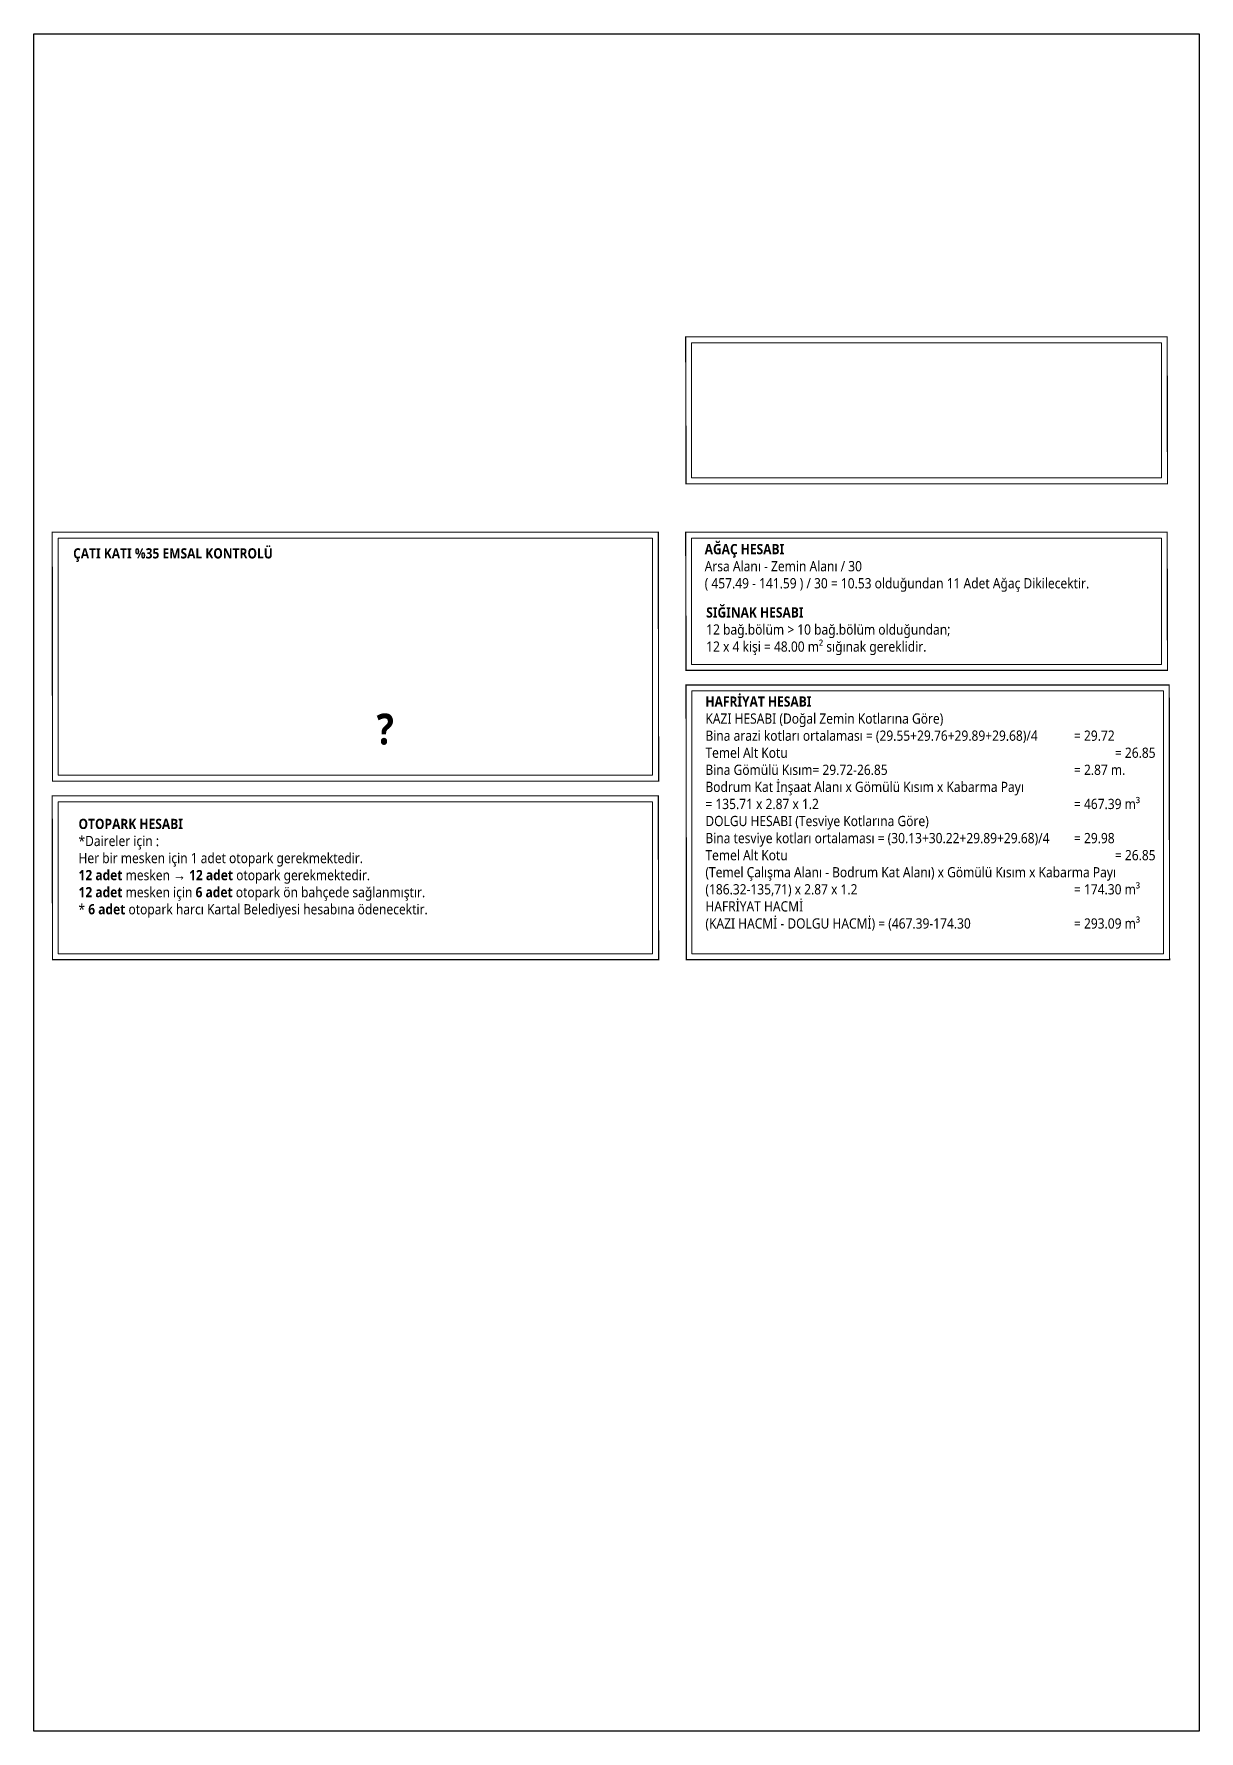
# Model space of a CAD drawing. Header units: metres. Extents: x 14968 to 56958, y -40276 to -31129.
# Drawn here: x 24656 to 28639, y -40276 to -34476 of the extents above; entities that cross this region are included whole.
import ezdxf

# ---------------------------------------------------------------- set-up
doc = ezdxf.new("R2010")
doc.units = ezdxf.units.M
for name, color, linetype, lineweight in [('A ANTET', 7, 'Continuous', 13), ('A DUVAR', 7, 'Continuous', 25), ('A YAZI VAZ', 7, 'Continuous', 13)]:
    doc.layers.add(name, color=color, linetype=linetype, lineweight=lineweight)
doc.styles.add('HİB Segoe Semilight .95', font='segoeuisl.ttf', dxfattribs={"width": 0.9})

msp = doc.modelspace()

# ---------------------------------------------------------------- texts
at = {"layer": 'A YAZI VAZ', "attachment_point": 1, "style": 'HİB Segoe Semilight .95'}
for s, insert, char_height, width in [('{\\fSegoe UI Semibold|b0|i0|c162|p34;\\C83;ÇATI KATI %35 EMSAL KONTROLÜ}', (24789.8, -36233.5), 35, 1845.761), ('{\\fSegoe UI Semibold|b0|i0|c162|p34;\\C83;AĞAÇ HESABI \\C256;\\P\\fSegoe UI Light|b0|i0|c162|p34;Arsa Alanı - Zemin Alanı / 30\\P( 457.49 - 141.59 ) / 30 = 10.53 olduğundan 11 Adet Ağaç Dikilecektir.}', (26948.8, -36219), 35, 1845.761), ('{\\fSegoe UI Semibold|b0|i0|c162|p34;\\C83;SIĞINAK HESABI \\P}12 bağ.bölüm > 10 bağ.bölüm olduğundan;\\P12 x 4 kişi = 48.00 m² sığınak gereklidir.', (26954, -36435.4), 35, 1519.948), ('{\\fSegoe UI Semibold|b0|i0|c162|p34;\\C83;HAFRİYAT HESABI \\C256;\\P\\fSegoe UI|b0|i0|c162|p34;\\C30;KAZI HESABI (Doğal Zemin Kotlarına Göre)\\C256;\\P\\fSegoe UI Light|b0|i0|c162|p34;Bina arazi kotları ortalaması = (29.55+29.76+29.89+29.68)/4^I= 29.72\\PTemel Alt Kotu^I^I^I^I^I^I^I^I= 26.85\\PBina Gömülü Kısım= 29.72-26.85^I^I^I^I^I= 2.87 m.\\PBodrum Kat İnşaat Alanı x Gömülü Kısım x Kabarma Payı^I\\P= 135.71 x 2.87 x 1.2 ^I^I^I^I^I^I^I= 467.39 m³\\P\\fSegoe UI|b0|i0|c162|p34;\\C30;DOLGU HESABI (Tesviye Kotlarına Göre)\\P\\fSegoe UI Light|b0|i0|c162|p34;\\C256;Bina tesviye kotları ortalaması = (30.13+30.22+29.89+29.68)/4^I= 29.98\\PTemel Alt Kotu^I^I^I^I^I^I^I^I= 26.85\\P(Temel Çalışma Alanı - Bodrum Kat Alanı) x Gömülü Kısım x Kabarma Payı ^I\\P(186.32-135,71) x 2.87 x 1.2^I^I^I^I^I^I= 174.30 m³\\P\\fSegoe UI|b0|i0|c162|p34;\\C30;HAFRİYAT HACMİ\\P\\fSegoe UI Light|b0|i0|c162|p34;\\C256;(KAZI HACMİ - DOLGU HACMİ) = (467.39-174.30^I^I^I= 293.09 m³}', (26951.3, -36739.8), 35, 1782.737), ('{\\fSegoe UI Semibold|b0|i0|c162|p34;\\C83;?}', (25827.4, -36798.8), 105, 2135.198), ('{\\fSegoe UI Semibold|b0|i0|c162|p34;\\C83;OTOPARK HESABI\\C256;\\P\\fSegoe UI Light|b0|i0|c162|p34;*Daireler için :\\PHer bir mesken için 1 adet otopark gerekmektedir.\\P\\fSegoe UI Semibold|b0|i0|c162|p34;\\C30;12 adet\\fSegoe UI Light|b0|i0|c162|p34;\\C256; mesken \\fArial|b0|i0|c1|p0;→\\fSegoe UI Light|b0|i0|c162|p34; \\fSegoe UI Semibold|b0|i0|c162|p34;\\C30;12 adet\\fSegoe UI Light|b0|i0|c162|p34;\\C256; otopark gerekmektedir.\\P\\fSegoe UI Semibold|b0|i0|c162|p34;\\C30;12\\fSegoe UI Light|b0|i0|c162|p34;\\C256; \\fSegoe UI Semibold|b0|i0|c162|p34;\\C30;adet\\fSegoe UI Light|b0|i0|c162|p34;\\C256; mesken için \\fSegoe UI Semibold|b0|i0|c162|p34;\\C30;6\\fSegoe UI Light|b0|i0|c162|p34;\\C256; \\fSegoe UI Semibold|b0|i0|c162|p34;\\C30;adet\\fSegoe UI Light|b0|i0|c162|p34;\\C256; otopark ön bahçede sağlanmıştır.\\P* \\fSegoe UI Semibold|b0|i0|c162|p34;\\C30;6\\fSegoe UI Light|b0|i0|c162|p34;\\C256; \\fSegoe UI Semibold|b0|i0|c162|p34;\\C30;adet\\fSegoe UI Light|b0|i0|c162|p34;\\C256; otopark harcı Kartal Belediyesi hesabına ödenecektir.}', (24808.1, -37158.1), 35, 2036.263)]:
    msp.add_mtext(s, dxfattribs=dict(at, insert=insert, char_height=char_height, width=width))

# ---------------------------------------------------------------- linework, layer by layer
at = {"layer": 'A ANTET', "linetype": 'ByBlock', "ltscale": 100}
for points in [[(26885.1, -36013.2, 4.04, 4.04, 0), (28531, -36013.2, 4.04, 4.04, 0), (28529.8, -35510.9, 4.04, 4.04, 0), (26883.9, -35510.9, 4.04, 4.04, 0)], [(24719.4, -37029.6, 4.04, 4.04, 0), (26791.4, -37029.7, 4.04, 4.04, 0), (26790.2, -36178.6, 4.04, 4.04, 0), (24718.2, -36178.6, 4.04, 4.04, 0)], [(26885.1, -36650.9, 4.04, 4.04, 0), (28531, -36650.9, 4.04, 4.04, 0), (28529.8, -36178.6, 4.04, 4.04, 0), (26883.9, -36178.6, 4.04, 4.04, 0)], [(26886.3, -37639.7, 4.04, 4.04, 0), (28538.1, -37639.7, 4.04, 4.04, 0), (28536.9, -36700.9, 4.04, 4.04, 0), (26885.1, -36700.9, 4.04, 4.04, 0)], [(24719.4, -37639.7, 4.04, 4.04, 0), (26791.4, -37639.7, 4.04, 4.04, 0), (26790.2, -37079.7, 4.04, 4.04, 0), (24718.2, -37079.6, 4.04, 4.04, 0)]]:
    msp.add_lwpolyline(points, format="xyseb", close=True, dxfattribs=at)
for points in [[(26904.1, -35531.1), (28510, -35531.2), (28510, -35993), (26904.1, -35993)], [(24738.4, -36198.9), (26770.4, -36198.9), (26770.4, -37009.5), (24738.4, -37009.5)], [(26904.1, -36198.9), (28510, -36198.9), (28510, -36630.8), (26904.1, -36630.7)], [(26905.4, -36721.2), (28517.1, -36721.2), (28517.1, -37619.5), (26905.3, -37619.5)], [(24738.4, -37099.9), (26770.4, -37099.9), (26770.4, -37619.5), (24738.4, -37619.5)]]:
    msp.add_lwpolyline(points, close=True, dxfattribs=at)
at = {"layer": 'A DUVAR', "ltscale": 0.5}
msp.add_lwpolyline([(24655.8, -34475.8), (28638.9, -34475.9), (28638.9, -40275.9), (24655.8, -40275.8)], close=True, dxfattribs=at)

msp.set_redraw_order([(e.dxf.handle, doc.entitydb.next_handle()) for e in msp.query("TEXT MTEXT ATTDEF DIMENSION ARC_DIMENSION")])  # texts and dimensions are drawn at this point

doc.saveas('drawing.dxf')
